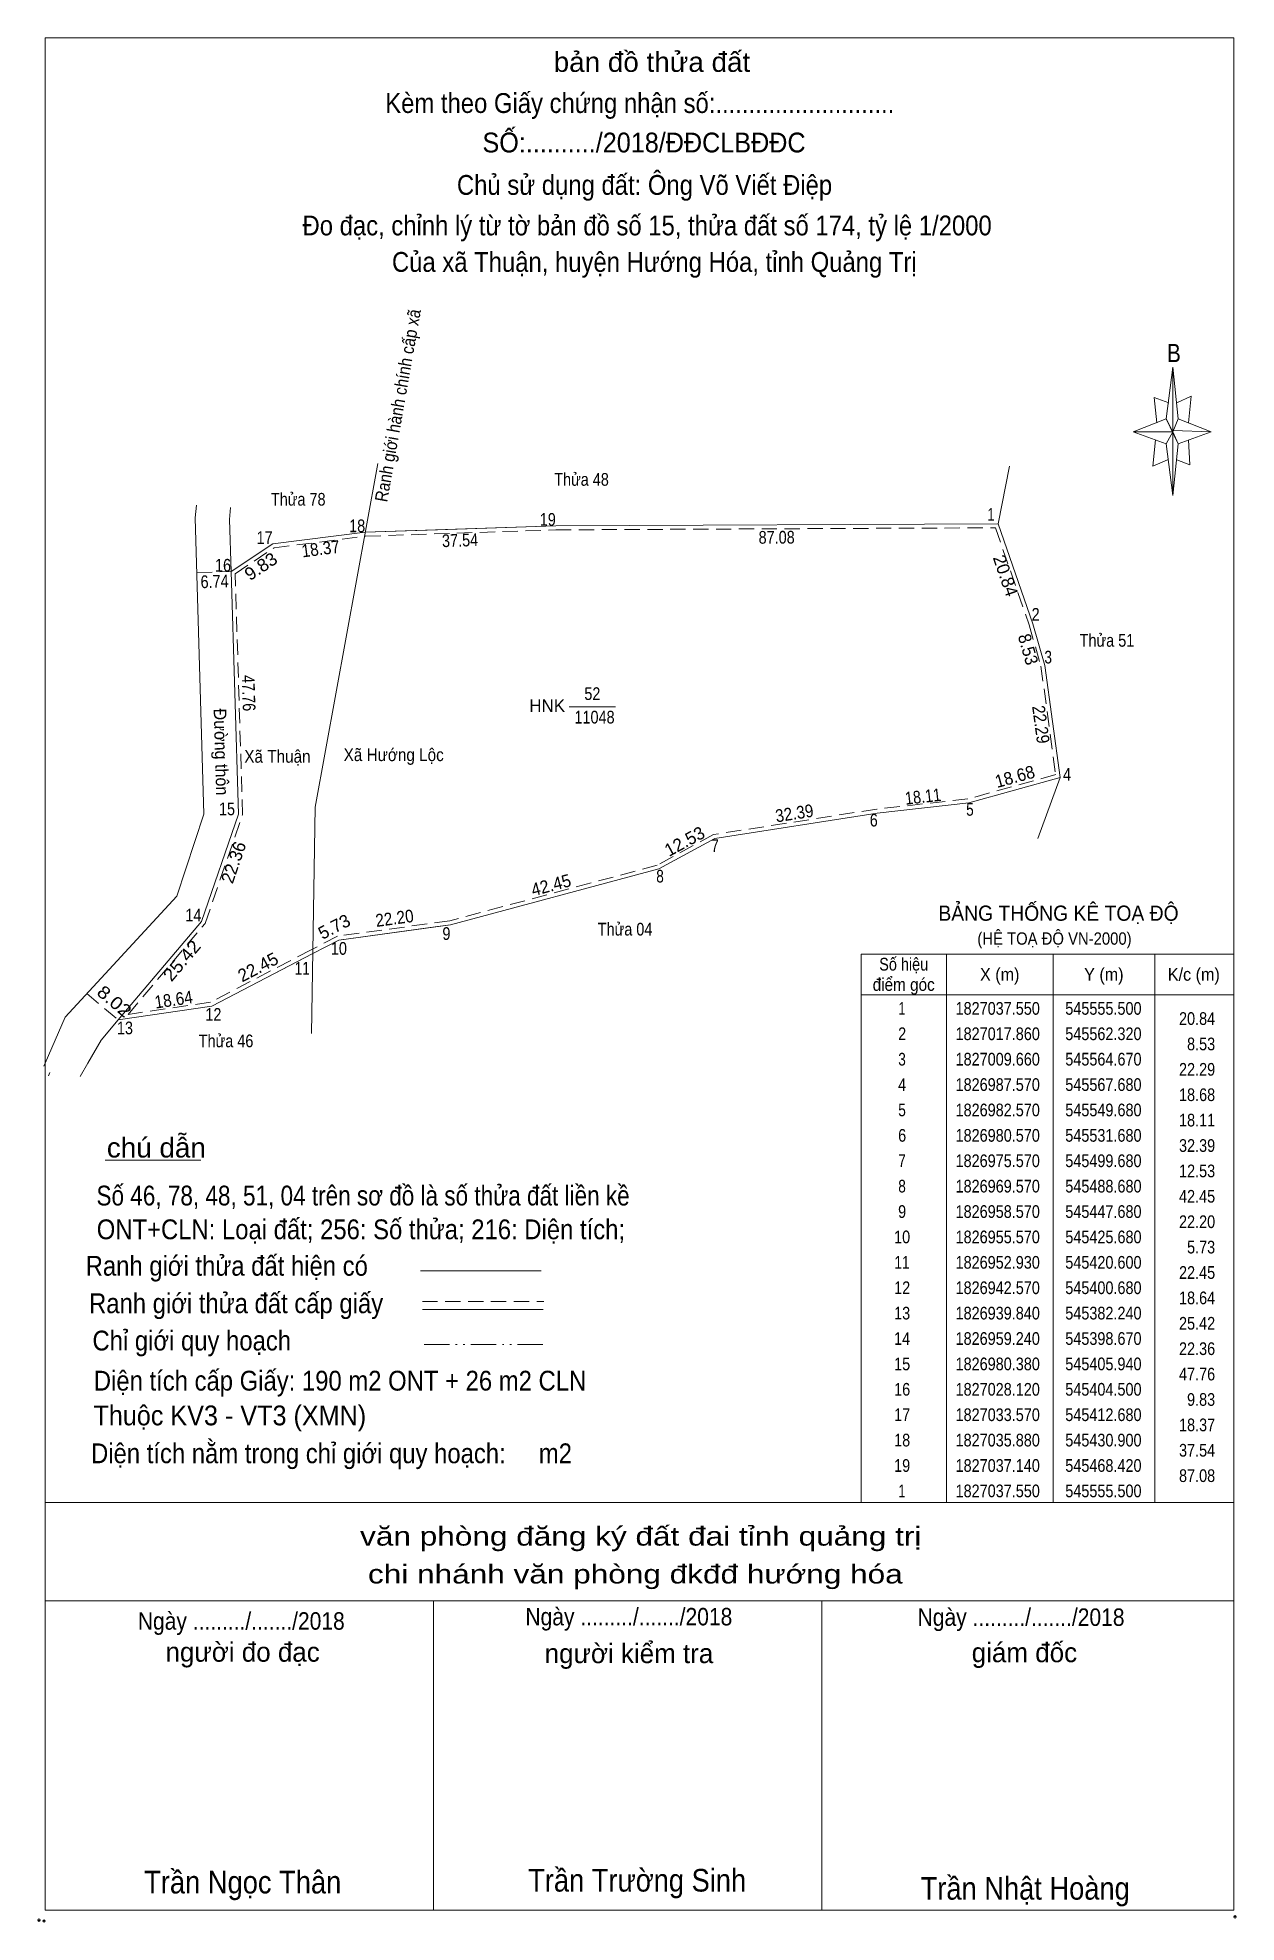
# Model space of a CAD drawing. Header units: metres. Extents: x 543366 to 546518, y 1827251 to 1827685.
# Drawn here: x 546281.8 to 546517.7, y 1827285.4 to 1827656.4 of the extents above; entities that cross this region are included whole.
import ezdxf
from ezdxf.enums import TextEntityAlignment as Align

# ---------------------------------------------------------------- set-up
doc = ezdxf.new("R2010")
doc.units = ezdxf.units.M
doc.header["$PDMODE"] = 32
doc.header["$PDSIZE"] = 0.5
doc.linetypes.add('DASH_DOUBLE_DOT', pattern=[9.2, 5, -1.2, 0.3, -1.2, 0.3, -1.2])
doc.linetypes.add('MEDIUM_DASHED', pattern=[4.5, 3, -1.5])
doc.layers.add('55', color=7, linetype='Continuous', lineweight=13)

msp = doc.modelspace()

# ---------------------------------------------------------------- texts
at = {"layer": '55'}
for s, height, width, p in [('bản đồ thửa đất', 3.9, 1.05, (546402.71, 1827649.68)), ('Kèm theo Giấy chứng nhận số:...........................', 3.9, 0.9, (546400.31, 1827641.59)), ('SỐ:........../2018/ĐĐCLBĐĐC', 3.9, 0.95, (546401.15, 1827633.82)), ('Chủ sử dụng đất: Ông Võ Viết Điệp', 3.9, 0.9, (546401.25, 1827625.47)), ('Đo đạc, chỉnh lý từ tờ bản đồ số 15, thửa đất số 174, tỷ lệ 1/2000 ', 3.9, 0.9, (546402.41, 1827617.49)), ('Của xã Thuận, huyện Hướng Hóa, tỉnh Quảng Trị', 3.9, 0.9, (546403.175, 1827610.31)), ('B', 3.582, 0.85, (546505.44, 1827592.53)), ('Thửa 48', 2.5, 0.85, (546388.85, 1827568.19)), ('Thửa 78', 2.5, 0.85, (546333.09, 1827564.28)), ('Thửa 51', 2.5, 0.85, (546492.265, 1827536.5)), ('52', 2.5, 0.85, (546390.98, 1827526.01)), ('11048', 2.5, 0.85, (546391.405, 1827521.38)), ('Xã Thuận', 2.5, 0.9, (546328.995, 1827513.66)), ('Xã Hướng Lộc', 2.5, 0.9, (546351.88, 1827513.98)), ('BẢNG THỐNG KÊ TOẠ ĐỘ ', 2.99, 0.95, (546483.255, 1827482.54)), ('Thửa 04', 2.5, 0.85, (546397.415, 1827479.64)), ('(HỆ TOẠ ĐỘ VN-2000)', 2.427, 0.9, (546481.935, 1827477.83)), ('Số hiệu', 2.5, 0.85, (546452.26, 1827472.74)), ('điểm góc', 2.5, 0.9, (546452.26, 1827468.74)), ('X (m)', 2.5, 0.95, (546471.16, 1827470.74)), ('Y (m)', 2.5, 0.95, (546491.655, 1827470.74)), ('K/c (m)', 2.5, 0.95, (546509.36, 1827470.74)), (' 1', 2.5, 0.75, (546451.555, 1827464.04)), ('1827037.550', 2.5, 0.85, (546470.76, 1827464.04)), ('545555.500', 2.5, 0.85, (546491.565, 1827464.04)), ('Thửa 46', 2.5, 0.85, (546318.88, 1827457.64)), (' 2', 2.5, 0.85, (546451.56, 1827459.04)), ('1827017.860', 2.5, 0.85, (546470.76, 1827459.04)), ('545562.320', 2.5, 0.85, (546491.565, 1827459.04)), (' 3', 2.5, 0.8, (546451.56, 1827454.04)), ('1827009.660', 2.5, 0.85, (546470.76, 1827454.04)), ('545564.670', 2.5, 0.85, (546491.565, 1827454.04)), (' 4', 2.5, 0.85, (546451.555, 1827449.04)), ('1826987.570', 2.5, 0.85, (546470.76, 1827449.04)), ('545567.680', 2.5, 0.85, (546491.565, 1827449.04)), (' 5', 2.5, 0.8, (546451.56, 1827444.04)), ('1826982.570', 2.5, 0.85, (546470.76, 1827444.04)), ('545549.680', 2.5, 0.85, (546491.565, 1827444.04)), ('chú dẫn', 3.9, 1.05, (546305.16, 1827435.93)), (' 6', 2.5, 0.85, (546451.56, 1827439.04)), ('1826980.570', 2.5, 0.85, (546470.76, 1827439.04)), ('545531.680', 2.5, 0.85, (546491.565, 1827439.04)), (' 7', 2.5, 0.8, (546451.56, 1827434.04)), ('1826975.570', 2.5, 0.85, (546470.76, 1827434.04)), ('545499.680', 2.5, 0.85, (546491.565, 1827434.04)), (' 8', 2.5, 0.8, (546451.56, 1827429.04)), ('1826969.570', 2.5, 0.85, (546470.76, 1827429.04)), ('545488.680', 2.5, 0.85, (546491.565, 1827429.04)), (' 9', 2.5, 0.85, (546451.555, 1827424.04)), ('1826958.570', 2.5, 0.85, (546470.76, 1827424.04)), ('545447.680', 2.5, 0.85, (546491.565, 1827424.04)), (' 10', 2.5, 0.85, (546451.555, 1827419.04)), ('1826955.570', 2.5, 0.85, (546470.76, 1827419.04)), ('545425.680', 2.5, 0.85, (546491.565, 1827419.04)), ('Ranh giới thửa đất hiện có ', 3.9, 0.9, (546319.675, 1827412.66)), (' 11', 2.5, 0.8, (546451.555, 1827414.04)), ('1826952.930', 2.5, 0.85, (546470.76, 1827414.04)), ('545420.600', 2.5, 0.85, (546491.565, 1827414.04)), (' 12', 2.5, 0.85, (546451.56, 1827409.04)), ('1826942.570', 2.5, 0.85, (546470.76, 1827409.04)), ('545400.680', 2.5, 0.85, (546491.565, 1827409.04)), ('Ranh giới thửa đất cấp giấy', 3.9, 0.9, (546320.86, 1827405.28)), (' 13', 2.5, 0.85, (546451.56, 1827404.04)), ('1826939.840', 2.5, 0.85, (546470.76, 1827404.04)), ('545382.240', 2.5, 0.85, (546491.565, 1827404.04)), ('Chỉ giới quy hoạch', 3.9, 0.9, (546312.13, 1827397.94)), (' 14', 2.5, 0.85, (546451.555, 1827399.04)), ('1826959.240', 2.5, 0.85, (546470.76, 1827399.04)), ('545398.670', 2.5, 0.85, (546491.565, 1827399.04)), (' 15', 2.5, 0.85, (546451.56, 1827394.04)), ('1826980.380', 2.5, 0.85, (546470.76, 1827394.04)), ('545405.940', 2.5, 0.85, (546491.565, 1827394.04)), (' 16', 2.5, 0.85, (546451.56, 1827389.04)), ('1827028.120', 2.5, 0.85, (546470.76, 1827389.04)), ('545404.500', 2.5, 0.85, (546491.565, 1827389.04)), (' 17', 2.5, 0.85, (546451.56, 1827384.04)), ('1827033.570', 2.5, 0.85, (546470.76, 1827384.04)), ('545412.680', 2.5, 0.85, (546491.565, 1827384.04)), (' 18', 2.5, 0.85, (546451.56, 1827379.04)), ('1827035.880', 2.5, 0.85, (546470.76, 1827379.04)), ('545430.900', 2.5, 0.85, (546491.565, 1827379.04)), (' 19', 2.5, 0.85, (546451.555, 1827374.04)), ('1827037.140', 2.5, 0.85, (546470.76, 1827374.04)), ('545468.420', 2.5, 0.85, (546491.565, 1827374.04)), (' 1', 2.5, 0.75, (546451.555, 1827369.04)), ('1827037.550', 2.5, 0.85, (546470.76, 1827369.04)), ('545555.500', 2.5, 0.85, (546491.565, 1827369.04)), ('văn phòng đăng ký đất đai tỉnh quảng trị', 3.715, 1.25, (546400.5, 1827359.52)), ('chi nhánh văn phòng đkđđ hướng hóa', 3.715, 1.25, (546399.44, 1827352.06)), ('Ngày ........./......./2018', 3.44, 0.9, (546321.88, 1827342.96)), ('Ngày ........./......./2018', 3.44, 0.9, (546321.88, 1827342.96)), ('Ngày ........./......./2018', 3.44, 0.9, (546398.16, 1827343.81)), ('Ngày ........./......./2018', 3.44, 0.9, (546475.36, 1827343.71)), ('Trần Trường Sinh', 4.459, 0.9, (546399.795, 1827291.4)), ('Trần Ngọc Thân', 4.462, 0.9, (546322.165, 1827291.03)), ('Trần Nhật Hoàng', 4.459, 0.9, (546476.175, 1827289.81))]:
    msp.add_text(s, height=height, dxfattribs=dict(at, width=width)).set_placement(p, align=Align.CENTER)
for s, rotation, width, p in [('Ranh giới hành chính cấp xã', 80.036, 0.9, (546353.918, 1827583.784)), ('18.37', 7.226, 0.9, (546337.658, 1827554.551)), ('37.54', 1.923, 0.85, (546364.978, 1827556.213)), ('87.08', 0.27, 0.85, (546427.259, 1827556.797)), ('9.83', 33.674, 1.05, (546326.422, 1827551.277)), ('6.74', 1.7, 0.85, (546316.663, 1827548.105)), ('8.53', 285.992, 0.95, (546475.547, 1827535.649)), ('47.76', 271.728, 0.85, (546322.08, 1827527.328)), ('Đường thôn', 271.679, 0.95, (546316.688, 1827515.747)), ('22.29', 277.759, 0.9, (546478.03, 1827521.024)), ('18.68', 15.524, 0.95, (546474.47, 1827509.733)), ('18.11', 6.34, 0.85, (546456.187, 1827505.771)), ('32.39', 8.881, 0.9, (546430.937, 1827502.487)), ('42.45', 15.018, 0.95, (546383.166, 1827488.376)), ('22.20', 7.765, 0.9, (546352.216, 1827481.824)), ('25.42', 49.738, 1.1, (546311.115, 1827473.892)), ('8.02', 319.755, 1.15, (546296.092, 1827465.721)), ('18.64', 8.421, 0.9, (546308.742, 1827465.798))]:
    msp.add_text(s, height=2.5, rotation=rotation, dxfattribs=dict(at, width=width)).set_placement(p, align=Align.CENTER)
for s, width, p in [(' 1', 0.75, (546470.13, 1827561.31)), (' 18', 0.85, (546346.27, 1827559.05)), (' 19', 0.85, (546383.79, 1827560.31)), (' 17', 0.85, (546328.05, 1827556.74)), (' 16', 0.85, (546319.87, 1827551.29)), (' 2', 0.85, (546479.02, 1827541.62)), (' 3', 0.8, (546481.44, 1827533.2)), (' 4', 0.85, (546485.19, 1827510.11)), (' 15', 0.85, (546320.64, 1827503.32)), (' 5', 0.8, (546466.04, 1827503.22)), (' 6', 0.85, (546447.16, 1827501.11)), (' 7', 0.8, (546415.86, 1827496.07)), (' 8', 0.8, (546405.04, 1827490.07)), (' 14', 0.85, (546314.04, 1827482.41)), (' 10', 0.85, (546342.67, 1827475.85)), (' 9', 0.85, (546363.05, 1827478.77)), (' 11', 0.8, (546335.37, 1827471.95)), (' 12', 0.85, (546317.97, 1827462.85)), ('20.84', 0.85, (546513.56, 1827462.04)), (' 13', 0.85, (546300.56, 1827460.19)), ('8.53', 0.85, (546513.56, 1827457.04)), ('22.29', 0.85, (546513.56, 1827452.04)), ('18.68', 0.85, (546513.56, 1827447.04)), ('18.11', 0.85, (546513.56, 1827442.04)), ('32.39', 0.85, (546513.56, 1827437.04)), ('12.53', 0.85, (546513.56, 1827432.04)), ('42.45', 0.85, (546513.56, 1827427.04)), ('22.20', 0.85, (546513.56, 1827422.04)), ('5.73', 0.85, (546513.56, 1827417.04)), ('22.45', 0.85, (546513.56, 1827412.04)), ('18.64', 0.85, (546513.56, 1827407.04)), ('25.42', 0.85, (546513.56, 1827402.04)), ('22.36', 0.85, (546513.56, 1827397.04)), ('47.76', 0.85, (546513.56, 1827392.04)), ('9.83', 0.85, (546513.56, 1827387.04)), ('18.37', 0.85, (546513.56, 1827382.04)), ('37.54', 0.85, (546513.56, 1827377.04)), ('87.08', 0.85, (546513.56, 1827372.04))]:
    msp.add_text(s, height=2.5, dxfattribs=dict(at, width=width)).set_placement(p, align=Align.RIGHT)
for s, rotation, p in [('20.84', 289.104, (546471.129, 1827550.094)), ('12.53', 28.61, (546409.726, 1827497.083)), ('22.36', 71.022, (546321.538, 1827493.643)), ('5.73', 27.46, (546340.744, 1827480.266)), ('22.45', 27.478, (546325.748, 1827472.315))]:
    msp.add_text(s, height=2.5, rotation=rotation, dxfattribs=at).set_placement(p, align=Align.CENTER)
for s, height, p in [('HNK', 2.5, (546382.09, 1827523.65)), ('người đo đạc', 3.822, (546322.145, 1827336.66)), ('người kiểm tra', 3.822, (546398.185, 1827336.38)), ('giám đốc', 3.822, (546476.015, 1827336.56))]:
    msp.add_text(s, height=height, dxfattribs=at).set_placement(p, align=Align.CENTER)
for s, width, p in [('Số 46, 78, 48, 51, 04 trên sơ đồ là số thửa đất liền kề', 0.85, (546293.38, 1827426.49)), ('ONT+CLN: Loại đất; 256: Số thửa; 216: Diện tích;', 0.9, (546293.43, 1827419.84)), ('Diện tích cấp Giấy: 190 m2 ONT + 26 m2 CLN', 0.9, (546292.86, 1827390.04)), ('Thuộc KV3 - VT3 (XMN)', 0.95, (546292.78, 1827383.2)), ('Diện tích nằm trong chỉ giới quy hoạch:     m2', 0.9, (546292.31, 1827375.74))]:
    msp.add_text(s, height=3.9, dxfattribs=dict(at, width=width)).set_placement(p)

# ---------------------------------------------------------------- linework, layer by layer
at = {"layer": '55'}
for p, q in [((546283.26, 1827287.73), (546283.26, 1827656.41)), ((546503.92, 1827581.38), (546505.22, 1827591.52)), ((546503.92, 1827576.44), (546497.42, 1827578.78)), ((546506.26, 1827581.38), (546512.76, 1827578.78)), ((546506.26, 1827576.44), (546505.22, 1827566.3)), ((546508.34, 1827577.22), (546508.6, 1827572.28)), ((546348.75, 1827572.6), (546348.62, 1827571.86)), ((546473.05, 1827572.08), (546470.88, 1827560.72)), ((546508.6, 1827572.28), (546506, 1827573.32)), ((546319.88, 1827551.29), (546328.06, 1827556.74)), ((546386.41, 1827524.66), (546395.54, 1827524.66)), ((546478.69, 1827498.77), (546483.06, 1827510.74)), ((546341.06, 1827478.74), (546335.98, 1827476.1)), ((546460.66, 1827475.99), (546460.66, 1827367.99)), ((546481.66, 1827475.99), (546481.66, 1827367.99)), ((546501.66, 1827475.99), (546501.66, 1827367.99)), ((546443.86, 1827467.99), (546517.26, 1827467.99)), ((546316.06, 1827465.74), (546297.62, 1827463.01)), ((546283.25, 1827454.53), (546282.99, 1827453.93)), ((546284.22, 1827452.64), (546283.96, 1827452.04)), ((546290.15, 1827451.88), (546291.68, 1827454.53)), ((546295.12, 1827435.41), (546313.94, 1827435.41)), ((546357.15, 1827413.6), (546380.92, 1827413.6)), ((546357.52, 1827405.98), (546381.28, 1827405.98)), ((546283.26, 1827367.99), (546517.26, 1827367.99)), ((546283.26, 1827348.62), (546517.26, 1827348.62)), ((546283.26, 1827348.62), (546512.09, 1827348.62)), ((546283.26, 1827348.62), (546512.09, 1827348.62)), ((546359.7, 1827287.73), (546359.7, 1827348.62)), ((546436.14, 1827287.73), (546436.14, 1827348.62))]:
    msp.add_line(p, q, dxfattribs=at)
at = {"layer": '55', "linetype": 'MEDIUM_DASHED'}
for p, q in [((546313.14, 1827551.09), (546319.88, 1827551.29)), ((546291.5, 1827468.19), (546297.62, 1827463.01)), ((546357.52, 1827407.59), (546381.44, 1827407.59))]:
    msp.add_line(p, q, dxfattribs=at)
at = {"layer": '55', "linetype": 'DASH_DOUBLE_DOT'}
msp.add_line((546357.86, 1827399.14), (546381.78, 1827399.14), dxfattribs=at)
at = {"layer": '55'}
for points in [[(546283.26, 1827656.41), (546517.26, 1827656.41), (546517.26, 1827287.73)], [(546504.44, 1827584.5), (546501.58, 1827585.54), (546502.1, 1827580.6)], [(546506, 1827584.5), (546508.86, 1827585.8), (546508.34, 1827580.6)], [(546505.22, 1827578.78), (546503.92, 1827581.38), (546497.42, 1827578.78)], [(546505.22, 1827578.78), (546506.26, 1827576.44), (546512.76, 1827578.78)], [(546501.84, 1827577.22), (546501.32, 1827572.02), (546504.18, 1827573.32)], [(546348.62, 1827571.86), (546336.45, 1827504.94), (546335.72, 1827460.37)], [(546313.09, 1827564.36), (546312.82, 1827561.89), (546314.53, 1827503.56)], [(546319.88, 1827551.29), (546319.57, 1827561.56), (546319.77, 1827563.93)], [(546470.88, 1827560.72), (546383.8, 1827560.31), (546360.53, 1827559.53), (546346.28, 1827559.05)], [(546480.05, 1827532.83), (546477.7, 1827541.03), (546470.88, 1827560.72)], [(546328.06, 1827556.74), (546334.3, 1827557.53), (546346.28, 1827559.05)], [(546297.62, 1827463.01), (546314.05, 1827482.41), (546321.32, 1827503.55), (546319.88, 1827551.29)], [(546480.05, 1827532.83), (546483.06, 1827510.74), (546465.06, 1827505.74), (546447.06, 1827503.74), (546415.06, 1827498.74), (546404.06, 1827492.74), (546363.06, 1827481.74)], [(546314.53, 1827503.56), (546309.2, 1827487.36), (546287.22, 1827463.55), (546283.25, 1827454.53)], [(546363.06, 1827481.74), (546360.53, 1827481.4), (546341.06, 1827478.74)], [(546316.06, 1827465.74), (546334.3, 1827475.23), (546335.98, 1827476.1)], [(546291.68, 1827454.53), (546294.29, 1827459.06), (546297.62, 1827463.01)], [(546517.26, 1827287.73), (546283.26, 1827287.73), (546283.26, 1827348.62)]]:
    msp.add_lwpolyline(points, dxfattribs=at)
for points in [[(546505.22, 1827591.52), (546506.26, 1827581.38), (546505.22, 1827578.78)], [(546505.22, 1827578.78), (546497.42, 1827578.78), (546503.92, 1827581.38), (546506.26, 1827576.44), (546512.76, 1827578.78), (546505.22, 1827579.04)], [(546505.22, 1827578.78), (546505.22, 1827566.3), (546503.92, 1827576.44)], [(546470.88, 1827560.72), (546477.7, 1827541.03), (546480.05, 1827532.83), (546483.06, 1827510.74), (546465.06, 1827505.74), (546447.06, 1827503.74), (546415.06, 1827498.74), (546404.06, 1827492.74), (546363.06, 1827481.74), (546341.06, 1827478.74), (546335.98, 1827476.1), (546316.06, 1827465.74), (546297.62, 1827463.01), (546314.05, 1827482.41), (546321.32, 1827503.55), (546319.88, 1827551.29), (546328.06, 1827556.74), (546346.28, 1827559.05), (546383.8, 1827560.31)], [(546443.86, 1827475.99), (546517.26, 1827475.99), (546517.26, 1827367.99), (546443.86, 1827367.99)]]:
    msp.add_lwpolyline(points, close=True, dxfattribs=at)
at = {"layer": '55', "linetype": 'MEDIUM_DASHED'}
msp.add_lwpolyline([(546470.31, 1827559.92), (546476.94, 1827540.79), (546479.27, 1827532.66), (546482.17, 1827511.32), (546464.91, 1827506.53), (546446.95, 1827504.53), (546414.8, 1827499.51), (546403.76, 1827493.49), (546362.9, 1827482.53), (546340.81, 1827479.51), (546335.61, 1827476.81), (546315.81, 1827466.51), (546299.6, 1827464.11), (546314.76, 1827482.01), (546322.12, 1827503.43), (546320.69, 1827550.87), (546328.35, 1827555.97), (546346.34, 1827558.25), (546383.82, 1827559.51)], close=True, dxfattribs=at)
at = {"layer": '55'}
for p in [(546282.06, 1827285.76), (546283.05, 1827285.6), (546517.47, 1827286.43)]:
    msp.add_point(p, dxfattribs=at)

msp.set_redraw_order([(e.dxf.handle, doc.entitydb.next_handle()) for e in msp.query("TEXT MTEXT ATTDEF DIMENSION ARC_DIMENSION")])  # texts and dimensions are drawn at this point

doc.saveas('drawing.dxf')
